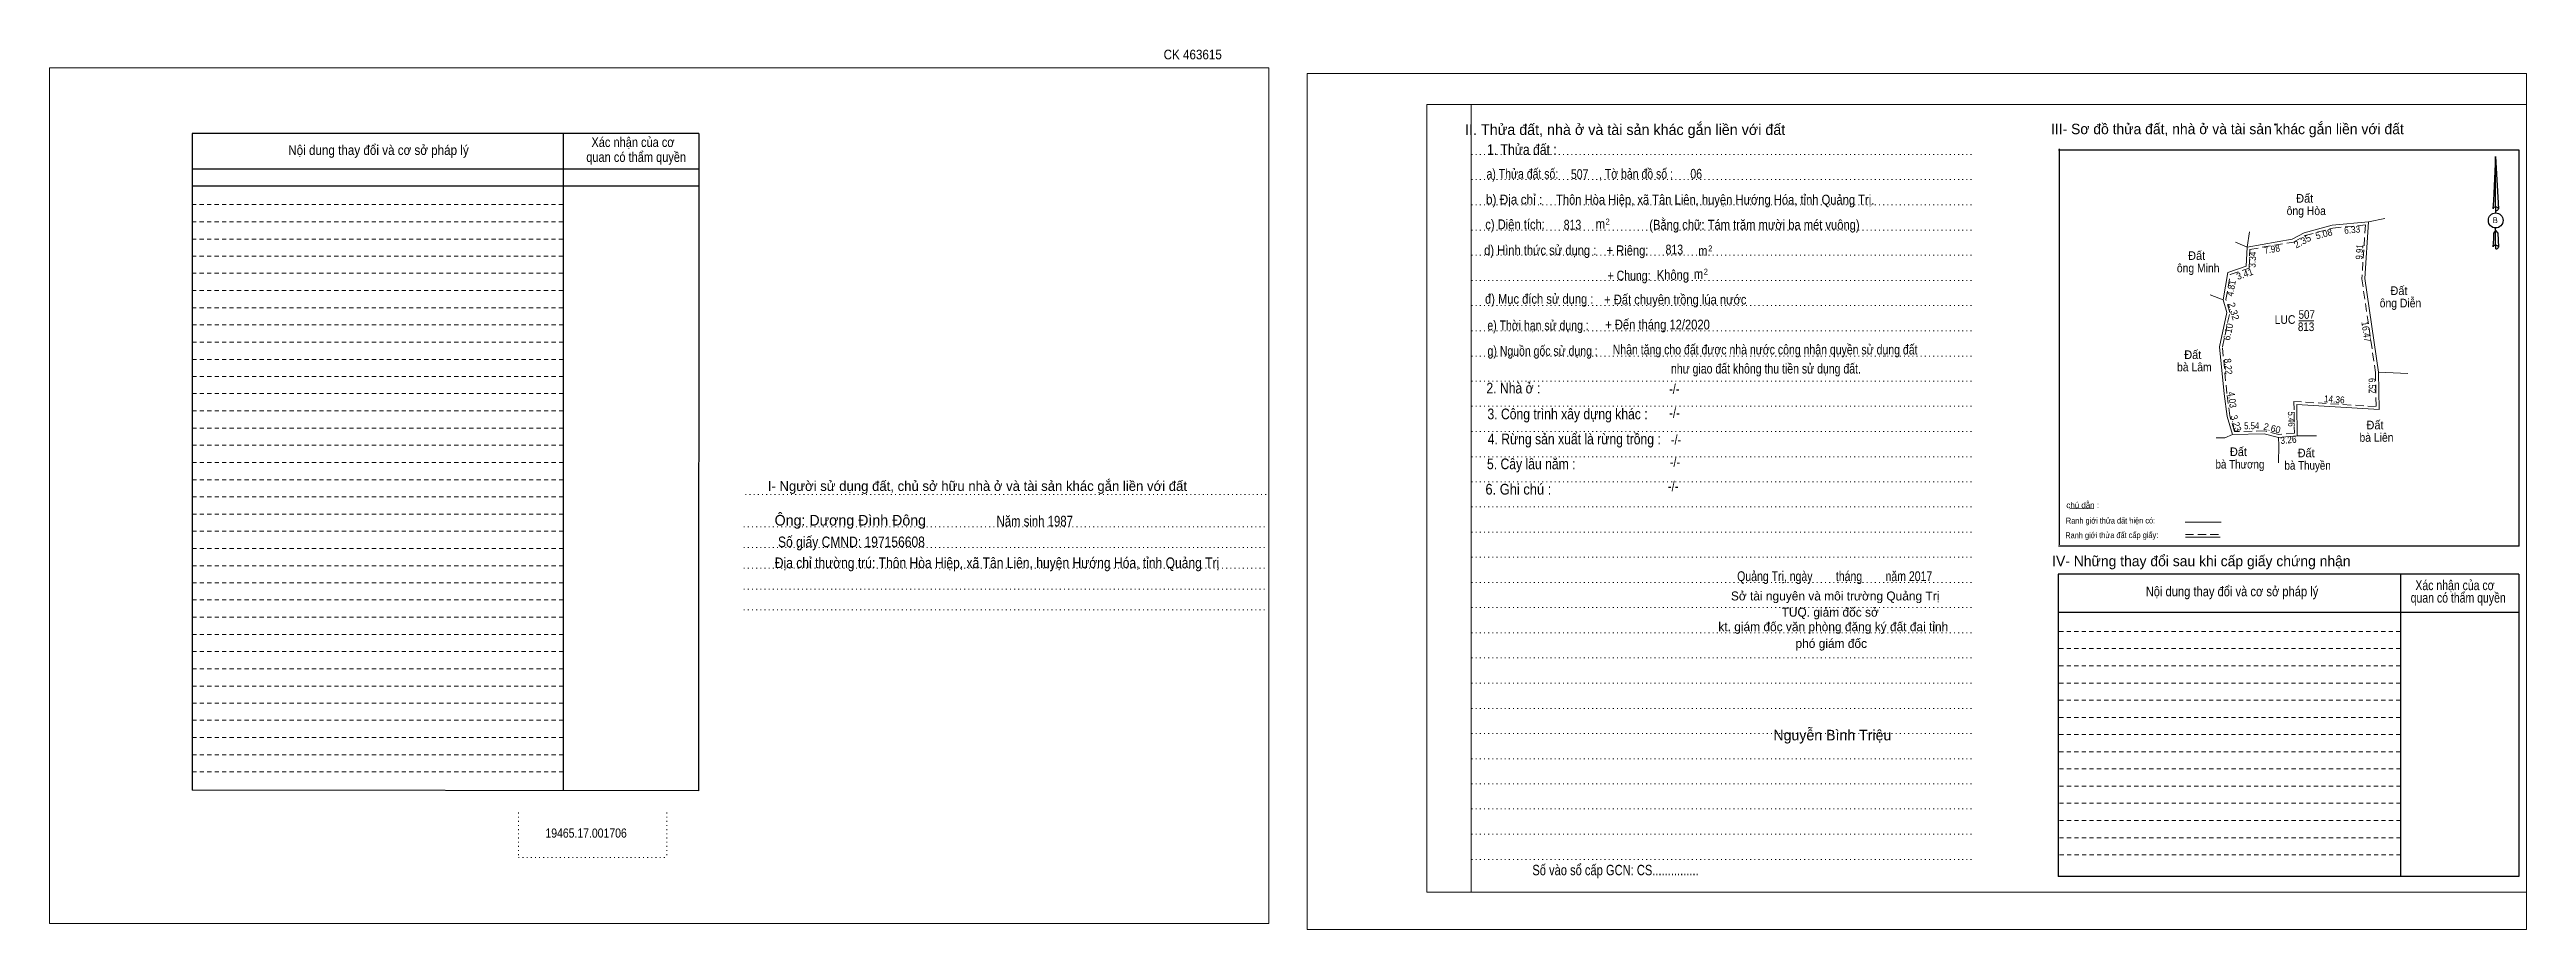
# Model space of a CAD drawing. Header units: metres. Extents: x 548176 to 549603, y 1838219 to 1838515.
# Drawn here: x 548176 to 548801, y 1838293 to 1838515 of the extents above; entities that cross this region are included whole.
import ezdxf
from ezdxf.enums import TextEntityAlignment as Align

# ---------------------------------------------------------------- set-up
doc = ezdxf.new("R2010")
doc.units = ezdxf.units.M
doc.header["$LTSCALE"] = 0.7
doc.header["$PDMODE"] = 32
doc.header["$PDSIZE"] = 0.35
for name, pattern in [('DOTTED', [1.5, 0.3, -1.2]), ('MEDIUM_DASHED', [4.5, 3, -1.5]), ('SHORT_DASHED', [2.7, 1.5, -1.2])]:
    doc.linetypes.add(name, pattern=pattern)
for name, color, linetype, lineweight in [('1', 7, 'DOTTED', 13), ('18', 7, 'Continuous', 25), ('2', 7, 'SHORT_DASHED', 13), ('28', 7, 'Continuous', 13), ('55', 7, 'Continuous', 13), ('8', 7, 'Continuous', 13)]:
    doc.layers.add(name, color=color, linetype=linetype, lineweight=lineweight)
for name, color, linetype in [('10', 7, 'Continuous'), ('40', 7, 'Continuous'), ('9', 7, 'Continuous')]:
    doc.layers.add(name, color=color, linetype=linetype)

msp = doc.modelspace()

# ---------------------------------------------------------------- texts
at = {"layer": '10'}
for s, height, p in [('TUQ. giám đốc sở', 2.25, (548625.32, 1838371.9)), ('kt. giám đốc văn phòng đăng ký đất đai tỉnh', 2.25, (548626.105, 1838368.24)), ('phó giám đốc', 2.25, (548625.595, 1838364.02)), ('Nguyễn Bình Triệu', 2.67, (548625.865, 1838340.68))]:
    msp.add_text(s, height=height, dxfattribs=at).set_placement(p, align=Align.CENTER)
at = {"layer": '18'}
for s, height, p in [('II. Thửa đất, nhà ở và tài sản khác gắn liền với đất', 2.7, (548573.57, 1838493.48)), ('Sở tài nguyên và môi trường Quảng Trị', 2.25, (548626.57, 1838376))]:
    msp.add_text(s, height=height, dxfattribs=at).set_placement(p, align=Align.CENTER)
for s, height, width, p in [('1. Thửa đất :', 2.7, 0.85, (548547.48, 1838488.44)), ('a) Thửa đất số:              , Tờ bản đồ số : ', 2.475, 0.8, (548562.455, 1838482.44)), ('507', 2.48, 0.8, (548562.075, 1838482.36)), ('06', 2.48, 0.8, (548591.5, 1838482.44)), ('b) Địa chỉ : ', 2.475, 0.9, (548545.945, 1838475.96)), (' Thôn Hòa Hiệp, xã Tân Liên, huyện Hướng Hóa, tỉnh Quảng Trị.', 2.48, 0.85, (548595.895, 1838475.92)), ('c) Diện tích: ', 2.48, 0.85, (548546.155, 1838469.68)), ('813', 2.48, 0.8, (548560.26, 1838469.6)), ('2', 1.5, 0.75, (548569.13, 1838470.88)), ('(Bằng chữ: Tám trăm mười ba mét vuông)', 2.48, 0.85, (548606.2, 1838469.59)), ('B', 1.5, 0.9, (548793.24, 1838471.22)), ('d) Hình thức sử dụng :', 2.475, 0.85, (548552.115, 1838463.16)), (' m', 2.475, 0.85, (548566.905, 1838469.8)), ('813', 2.48, 0.8, (548585.97, 1838463.32)), ('+ Riêng: ', 2.475, 0.85, (548574.54, 1838463.12)), (' m', 2.475, 0.85, (548592.785, 1838463)), ('2', 1.5, 0.75, (548593.93, 1838458.24)), ('2', 1.5, 0.75, (548595.05, 1838464.08)), ('đ) Mục đích sử dụng :', 2.475, 0.85, (548551.86, 1838450.88)), ('+ Đất chuyên trồng lúa nước', 2.48, 0.85, (548586.22, 1838450.7)), ('       + Chung:', 2.475, 0.8, (548571.965, 1838456.76)), ('Không', 2.475, 0.85, (548585.615, 1838456.92)), (' m', 2.475, 0.85, (548591.665, 1838457.16)), ('+ Đến tháng 12/2020', 2.48, 0.85, (548581.725, 1838444.39)), ('e) Thời hạn sử dụng :', 2.475, 0.8, (548551.565, 1838444.19)), ('Nhận tặng cho đất được nhà nước công nhận quyền sử dụng đất ', 2.48, 0.8, (548609.265, 1838438.08)), ('g) Nguồn gốc sử dụng :', 2.475, 0.8, (548552.735, 1838437.75)), ('như giao đất không thu tiền sử dụng đất.', 2.48, 0.8, (548609.1, 1838433.27)), ('2. Nhà ở :', 2.7, 0.85, (548545.335, 1838428.24)), ('3. Công trình xây dựng khác :', 2.7, 0.85, (548559.015, 1838421.72)), ('4. Rừng sản xuất là rừng trồng :', 2.7, 0.85, (548560.71, 1838415.4)), ('5. Cây lâu năm :', 2.7, 0.85, (548549.85, 1838409.12)), ('6. Ghi chú :', 2.7, 0.9, (548546.595, 1838402.72)), ('Quảng Trị, ngày        tháng        năm 2017', 2.48, 0.8, (548626.465, 1838380.88)), ('19465.17.001706', 2.32, 0.85, (548311.24, 1838316.12)), ('Số vào sổ cấp GCN: CS...............', 2.625, 0.8, (548571.12, 1838306.64))]:
    msp.add_text(s, height=height, dxfattribs=dict(at, width=width)).set_placement(p, align=Align.CENTER)
at = {"layer": '2'}
for s, width, p in [('Nội dung thay đổi và cơ sở pháp lý', 0.9, (548258.83, 1838488.44)), ('Nội dung thay đổi và cơ sở pháp lý', 0.9, (548258.83, 1838488.44)), ('Xác nhận của cơ', 0.85, (548323.075, 1838490.44)), ('Xác nhận của cơ', 0.85, (548323.075, 1838490.44)), (' quan có thẩm quyền', 0.85, (548323.495, 1838486.68)), (' quan có thẩm quyền', 0.85, (548323.495, 1838486.68))]:
    msp.add_text(s, height=2.445, dxfattribs=dict(at, width=width)).set_placement(p, align=Align.CENTER)
at = {"layer": '28'}
for s, height, p in [('III- Sơ đồ thửa đất, nhà ở và tài sản khác gắn liền với đất', 2.625, (548725.595, 1838493.68)), ('I- Người sử dụng đất, chủ sở hữu nhà ở và tài sản khác gắn liền với đất', 2.479, (548410.025, 1838403.64)), ('IV- Những thay đổi sau khi cấp giấy chứng nhận', 2.625, (548719.03, 1838384.64))]:
    msp.add_text(s, height=height, dxfattribs=at).set_placement(p, align=Align.CENTER)
for s, height, width, p in [('-/-', 2.475, 0.85, (548585.96, 1838428.16)), ('-/-', 2.475, 0.85, (548586.01, 1838422.11)), ('-/-', 2.475, 0.85, (548586.41, 1838415.35)), ('-/-', 2.475, 0.85, (548586.13, 1838409.68)), ('-/-', 2.475, 0.85, (548585.68, 1838403.6)), ('Năm sinh 1987', 2.68, 0.8, (548424.505, 1838394.68)), ('Số giấy CMND: 197156608', 2.68, 0.85, (548378.23, 1838389.44)), ('Địa chỉ thường trú: Thôn Hòa Hiệp, xã Tân Liên, huyện Hướng Hóa, tỉnh Quảng Trị', 2.68, 0.85, (548414.985, 1838384.16)), ('Nội dung thay đổi và cơ sở pháp lý', 2.475, 0.85, (548726.765, 1838377.04)), (' quan có thẩm quyền', 2.475, 0.8, (548783.5, 1838375.44)), ('Xác nhận của cơ', 2.475, 0.8, (548783.05, 1838378.6))]:
    msp.add_text(s, height=height, dxfattribs=dict(at, width=width)).set_placement(p, align=Align.CENTER)
at = {"layer": '40', "width": 0.9}
msp.add_text('CK 463615', height=2.44, dxfattribs=at).set_placement((548464.385, 1838512.56), align=Align.CENTER)
at = {"layer": '55'}
msp.add_text('chú dẫn :', height=1.498, rotation=359.974, dxfattribs=at).set_placement((548689.0697, 1838399.2978), align=Align.CENTER)
at = {"layer": '55', "width": 0.9}
for s, p in [('Ranh giới thửa đất hiện có:', (548696.0882, 1838395.4048)), ('Ranh giới thửa đất cấp giấy:', (548696.4082, 1838391.7258))]:
    msp.add_text(s, height=1.498, rotation=0.135, dxfattribs=at).set_placement(p, align=Align.CENTER)
at = {"layer": '8'}
for s, width, p in [('Đất ', 0.95, (548745.5, 1838476.39)), ('ông Hòa', 0.9, (548745.505, 1838473.26)), ('ông Minh', 0.9, (548718.225, 1838458.8)), ('Đất ', 0.95, (548718.22, 1838461.95)), ('Đất ', 0.95, (548769.29, 1838453.09)), ('507', 0.85, (548745.625, 1838447.08)), ('ông Diễn', 0.9, (548769.295, 1838449.97)), ('813', 0.85, (548745.465, 1838443.98)), ('bà Lâm', 0.9, (548717.25, 1838433.82)), ('Đất ', 0.95, (548717.24, 1838436.93)), ('bà Liên', 0.9, (548763.24, 1838416.05)), ('Đất ', 0.95, (548763.25, 1838419.19)), ('bà Thương', 0.85, (548728.77, 1838409.29)), ('Đất ', 0.95, (548728.77, 1838412.43)), ('bà Thuyền', 0.85, (548745.85, 1838409)), ('Đất ', 0.95, (548745.87, 1838412.13))]:
    msp.add_text(s, height=2.174, dxfattribs=dict(at, width=width)).set_placement(p, align=Align.CENTER)
for s, rotation, p in [('2.35', 28.747, (548744.9567, 1838465.8856)), ('2.32', 286.25, (548726.357, 1838448.7333))]:
    msp.add_text(s, height=1.739, rotation=rotation, dxfattribs=at).set_placement(p, align=Align.CENTER)
for s, rotation, width, p in [('5.08', 14.939, 0.95, (548750.1808, 1838467.6678)), ('6.33', 5.44, 0.9, (548757.1775, 1838468.6893)), ('3.41', 18.648, 0.95, (548730.2569, 1838457.5608)), ('3.34', 87.429, 0.9, (548732.7796, 1838461.976)), ('7.98', 9.734, 0.9, (548736.973, 1838463.7822)), ('9.91', 86.182, 0.85, (548759.7979, 1838463.9071)), ('4.81', 80.185, 0.9, (548727.3928, 1838454.6518)), ('6.10', 77.99, 0.95, (548726.6655, 1838443.6141)), ('16.47', 278.273, 0.9, (548759.7973, 1838443.6851)), ('8.22', 275.516, 0.9, (548724.9562, 1838434.9586)), ('4.03', 277.707, 0.9, (548725.9432, 1838426.5216)), ('6.52', 271.142, 0.85, (548761.2693, 1838430.1873)), ('3.23', 286.53, 0.95, (548726.9381, 1838420.4674)), ('5.46', 270.944, 0.85, (548740.8925, 1838421.7693)), ('14.36', 356.446, 0.9, (548752.5311, 1838425.8803)), ('5.54', 1.137, 0.85, (548731.7427, 1838419.2192)), ('2.60', 345.75, 0.95, (548736.6759, 1838418.6326)), ('3.26', 4.924, 0.9, (548741.0804, 1838415.6541))]:
    msp.add_text(s, height=1.739, rotation=rotation, dxfattribs=dict(at, width=width)).set_placement(p, align=Align.CENTER)
at = {"layer": '8', "width": 0.9}
msp.add_text('LUC ', height=2.174, dxfattribs=at).set_placement((548743.49, 1838445.81), align=Align.RIGHT)
at = {"layer": '9'}
msp.add_text('Ông: Dương Đình Đông', height=2.68, dxfattribs=at).set_placement((548377.945, 1838394.9), align=Align.CENTER)

# ---------------------------------------------------------------- linework, layer by layer
at = {"layer": '1', "linetype": 'Continuous'}
for p, q in [((548523.46, 1838501.16), (548801.1, 1838501.16)), ((548523.46, 1838501.16), (548523.46, 1838302.4)), ((548801.1, 1838501.16), (548801.1, 1838300.72)), ((548523.46, 1838302.4), (548801.1, 1838302.4))]:
    msp.add_line(p, q, dxfattribs=at)
at = {"layer": '1'}
for p, q in [((548534.7, 1838501.16), (548534.7, 1838302.4)), ((548534.7, 1838501.16), (548534.7, 1838302.4)), ((548534.78, 1838488.56), (548661.62, 1838488.56)), ((548534.78, 1838482.2), (548661.62, 1838482.2)), ((548534.78, 1838475.84), (548661.62, 1838475.84)), ((548534.78, 1838469.48), (548661.62, 1838469.48)), ((548534.78, 1838463.12), (548661.62, 1838463.12)), ((548534.78, 1838456.76), (548661.62, 1838456.76)), ((548534.78, 1838450.4), (548661.62, 1838450.4)), ((548534.78, 1838444.08), (548661.62, 1838444.08)), ((548534.78, 1838437.68), (548661.62, 1838437.68)), ((548534.78, 1838431.36), (548661.62, 1838431.36)), ((548534.78, 1838425), (548661.62, 1838425)), ((548534.78, 1838418.64), (548661.62, 1838418.64)), ((548534.78, 1838412.28), (548661.62, 1838412.28)), ((548534.78, 1838405.96), (548661.62, 1838405.96)), ((548351.46, 1838402.72), (548483.54, 1838402.72)), ((548534.78, 1838399.6), (548661.62, 1838399.6)), ((548351.06, 1838394.6), (548483.1, 1838394.6)), ((548534.78, 1838393.24), (548661.62, 1838393.24)), ((548351.06, 1838389.36), (548483.1, 1838389.36)), ((548534.78, 1838386.88), (548661.62, 1838386.88)), ((548351.06, 1838384.12), (548483.1, 1838384.12)), ((548351.06, 1838378.88), (548483.1, 1838378.88)), ((548534.78, 1838380.52), (548661.62, 1838380.52)), ((548351.06, 1838373.6), (548483.1, 1838373.6)), ((548534.78, 1838374.2), (548661.62, 1838374.2)), ((548534.78, 1838367.84), (548661.62, 1838367.84)), ((548534.78, 1838361.48), (548661.62, 1838361.48)), ((548534.78, 1838355.12), (548661.62, 1838355.12)), ((548534.78, 1838348.76), (548661.62, 1838348.76)), ((548534.78, 1838342.4), (548661.62, 1838342.4)), ((548534.78, 1838336.04), (548661.62, 1838336.04)), ((548534.78, 1838329.68), (548661.62, 1838329.68)), ((548294.14, 1838322.44), (548294.14, 1838311.16)), ((548331.62, 1838322.44), (548331.62, 1838311.16)), ((548534.78, 1838323.36), (548661.62, 1838323.36)), ((548534.78, 1838317), (548661.62, 1838317)), ((548294.14, 1838311.16), (548331.62, 1838311.16)), ((548534.78, 1838310.64), (548661.62, 1838310.64))]:
    msp.add_line(p, q, dxfattribs=at)
at = {"layer": '1', "linetype": 'Continuous'}
for points in [[(548175.78, 1838294.44), (548483.58, 1838294.44), (548483.58, 1838510.44), (548175.78, 1838510.44)], [(548175.78, 1838510.44), (548483.58, 1838510.44), (548483.58, 1838294.44), (548175.78, 1838294.44)], [(548175.78, 1838294.44), (548483.58, 1838294.44), (548483.58, 1838510.44), (548175.78, 1838510.44)], [(548493.3, 1838292.96), (548801.1, 1838292.96), (548801.1, 1838508.96), (548493.3, 1838508.96)], [(548534.7, 1838501.16), (548801.1, 1838501.16), (548801.1, 1838302.4), (548534.7, 1838302.4)]]:
    msp.add_lwpolyline(points, close=True, dxfattribs=at)
at = {"layer": '18'}
for p, q in [((548793.3, 1838488.08), (548794.02, 1838474.84)), ((548793.3, 1838488.08), (548794.02, 1838474.84)), ((548793.3, 1838488.08), (548794.02, 1838474.84)), ((548792.74, 1838476.92), (548792.62, 1838474.88)), ((548793.3, 1838475.28), (548793.3, 1838474.76)), ((548793.3, 1838474.76), (548793.3, 1838474.4)), ((548793.3, 1838474.4), (548793.3, 1838473.88)), ((548793.3, 1838474.4), (548793.3, 1838473.88)), ((548793.3, 1838474.4), (548793.3, 1838473.88)), ((548794.02, 1838474.84), (548794.02, 1838474.88)), ((548793.3, 1838469.4), (548793.3, 1838470)), ((548793.3, 1838469.4), (548793.3, 1838470)), ((548793.3, 1838469.4), (548793.3, 1838470)), ((548793.3, 1838469.4), (548793.86, 1838468.68)), ((548793.3, 1838469.4), (548793.86, 1838468.68)), ((548793.3, 1838469.4), (548793.86, 1838468.68)), ((548793.86, 1838468.68), (548794.02, 1838465.2)), ((548793.86, 1838468.68), (548794.02, 1838465.2)), ((548793.86, 1838468.68), (548794.02, 1838465.2)), ((548793.3, 1838465.64), (548793.3, 1838465.16)), ((548793.3, 1838465.16), (548793.3, 1838464.76)), ((548794.02, 1838465.2), (548794.02, 1838465.24))]:
    msp.add_line(p, q, dxfattribs=at)
for points in [[(548793.3, 1838475.28), (548793.3, 1838488.08), (548792.74, 1838476.92)], [(548793.3, 1838465.64), (548793.3, 1838469.4), (548792.82, 1838468.68), (548792.74, 1838467.28), (548792.62, 1838465.24)]]:
    msp.add_lwpolyline(points, dxfattribs=at)
msp.add_ellipse((548793.3453, 1838471.9021), major_axis=(0, 1.8869), ratio=0.983453, dxfattribs=at)
for centre, start_param, end_param in [((548793.346, 1838474.8098), 1.57079633, 3.07445202), ((548793.346, 1838474.8098), 0.06714063, 1.57079633), ((548793.346, 1838474.8098), 4.71238898, 6.28318531), ((548793.346, 1838465.179), 2.49106941, 3.07427841), ((548793.346, 1838465.179), 1.57079633, 2.49106941), ((548793.346, 1838465.179), 0.06714063, 1.57079633), ((548793.346, 1838465.179), 4.71238898, 6.28318531)]:
    msp.add_ellipse(centre, major_axis=(0.6803, 0), ratio=0.655448, start_param=start_param, end_param=end_param, dxfattribs=at)
at = {"layer": '2', "linetype": 'Continuous', "lineweight": 25}
for p, q in [((548339.66, 1838493.88), (548211.78, 1838493.88)), ((548211.78, 1838493.88), (548211.78, 1838328.12)), ((548305.42, 1838493.88), (548305.46, 1838328)), ((548339.66, 1838484.84), (548211.94, 1838484.84)), ((548339.66, 1838480.52), (548211.94, 1838480.52))]:
    msp.add_line(p, q, dxfattribs=at)
at = {"layer": '2'}
for p, q in [((548305.42, 1838475.92), (548211.74, 1838475.92)), ((548305.42, 1838471.56), (548211.74, 1838471.56)), ((548305.42, 1838471.56), (548211.78, 1838471.56)), ((548305.42, 1838467.2), (548211.78, 1838467.2)), ((548305.42, 1838462.88), (548211.78, 1838462.88)), ((548305.42, 1838458.56), (548211.78, 1838458.56)), ((548305.42, 1838454.2), (548211.78, 1838454.2)), ((548305.42, 1838449.88), (548211.78, 1838449.88)), ((548305.46, 1838445.52), (548211.78, 1838445.52)), ((548305.46, 1838441.2), (548211.78, 1838441.2)), ((548305.46, 1838436.84), (548211.78, 1838436.84)), ((548305.46, 1838432.52), (548211.78, 1838432.52)), ((548305.46, 1838428.2), (548211.78, 1838428.2)), ((548305.46, 1838423.84), (548211.78, 1838423.84)), ((548305.46, 1838419.48), (548211.78, 1838419.48)), ((548305.46, 1838415.16), (548211.78, 1838415.16)), ((548305.46, 1838410.8), (548211.78, 1838410.8)), ((548305.46, 1838406.48), (548211.78, 1838406.48)), ((548305.46, 1838402.16), (548211.78, 1838402.16)), ((548305.46, 1838397.8), (548211.78, 1838397.8)), ((548305.46, 1838393.48), (548211.78, 1838393.48)), ((548305.46, 1838389.12), (548211.78, 1838389.12)), ((548305.46, 1838384.76), (548211.78, 1838384.76)), ((548305.46, 1838380.44), (548211.78, 1838380.44)), ((548305.46, 1838376.12), (548211.78, 1838376.12)), ((548305.46, 1838371.76), (548211.78, 1838371.76)), ((548305.46, 1838367.44), (548211.78, 1838367.44)), ((548305.46, 1838363.08), (548211.78, 1838363.08)), ((548769.26, 1838363.84), (548682.9, 1838363.84)), ((548769.26, 1838359.52), (548682.9, 1838359.52)), ((548305.46, 1838358.76), (548211.78, 1838358.76)), ((548305.46, 1838354.4), (548211.78, 1838354.4)), ((548769.26, 1838355.16), (548682.9, 1838355.16)), ((548305.46, 1838350.08), (548211.78, 1838350.08)), ((548769.26, 1838350.8), (548682.9, 1838350.8)), ((548305.46, 1838345.76), (548211.78, 1838345.76)), ((548305.46, 1838341.4), (548211.78, 1838341.4)), ((548769.26, 1838346.48), (548682.9, 1838346.48)), ((548769.26, 1838342.16), (548682.9, 1838342.16)), ((548305.46, 1838337.04), (548211.78, 1838337.04)), ((548769.26, 1838337.8), (548682.9, 1838337.8)), ((548305.46, 1838332.72), (548211.78, 1838332.72)), ((548769.3, 1838333.48), (548682.9, 1838333.48)), ((548769.3, 1838329.12), (548682.9, 1838329.12)), ((548769.3, 1838324.8), (548682.9, 1838324.8)), ((548769.3, 1838320.44), (548682.9, 1838320.44)), ((548769.3, 1838316.12), (548682.9, 1838316.12)), ((548769.34, 1838311.8), (548682.9, 1838311.8))]:
    msp.add_line(p, q, dxfattribs=at)
at = {"layer": '2', "linetype": 'Continuous', "lineweight": 25}
msp.add_lwpolyline([(548339.66, 1838493.88), (548339.62, 1838327.92), (548211.78, 1838328.12)], dxfattribs=at)
at = {"layer": '28', "lineweight": 25}
for p, q in [((548683.1, 1838490), (548683.1, 1838390.04)), ((548799.26, 1838389.68), (548682.98, 1838389.68)), ((548769.26, 1838382.64), (548769.34, 1838306.32)), ((548799.18, 1838382.64), (548799.14, 1838306.32)), ((548799.14, 1838372.96), (548682.9, 1838372.96)), ((548799.14, 1838306.32), (548682.9, 1838306.32))]:
    msp.add_line(p, q, dxfattribs=at)
at = {"layer": '28', "linetype": 'SHORT_DASHED'}
msp.add_line((548769.26, 1838368.2), (548682.9, 1838368.2), dxfattribs=at)
at = {"layer": '28', "lineweight": 25}
for points in [[(548799.26, 1838389.68), (548799.26, 1838489.64), (548682.98, 1838489.64)], [(548799.18, 1838382.64), (548682.9, 1838382.64), (548682.9, 1838306.32)]]:
    msp.add_lwpolyline(points, dxfattribs=at)
at = {"layer": '28'}
msp.add_point((548737.7, 1838496.12), dxfattribs=at)
at = {"layer": '55'}
for p, q in [((548685.82, 1838399.12), (548691.9, 1838399.2)), ((548714.9, 1838395.72), (548724.06, 1838395.72)), ((548714.98, 1838392), (548723.78, 1838392)), ((548714.98, 1838392), (548723.78, 1838392))]:
    msp.add_line(p, q, dxfattribs=at)
at = {"layer": '55', "linetype": 'MEDIUM_DASHED'}
msp.add_line((548714.98, 1838392.68), (548723.98, 1838392.68), dxfattribs=at)
at = {"layer": '8'}
for p, q in [((548765.31, 1838472.4), (548761.24, 1838471.57)), ((548765.31, 1838472.4), (548761.24, 1838471.57)), ((548765.31, 1838472.4), (548761.24, 1838471.57)), ((548727.63, 1838466.42), (548730.58, 1838465.2)), ((548731.21, 1838469.01), (548730.58, 1838465.2)), ((548721.29, 1838453.14), (548724.51, 1838451.89)), ((548743.64, 1838446.6), (548747.43, 1838446.6)), ((548763.72, 1838433.59), (548763.9, 1838424.16)), ((548771.16, 1838433.3), (548763.72, 1838433.59)), ((548743.12, 1838425.45), (548743.25, 1838417.52)), ((548743.12, 1838425.45), (548763.9, 1838424.16)), ((548743.25, 1838417.52), (548738.53, 1838417.12)), ((548743.25, 1838417.52), (548738.53, 1838417.12)), ((548738.53, 1838417.12), (548738.56, 1838415.13)), ((548738.53, 1838417.12), (548738.56, 1838415.13)), ((548748.11, 1838417.51), (548743.25, 1838417.52))]:
    msp.add_line(p, q, dxfattribs=at)
msp.add_lwpolyline([(548761.24, 1838471.57), (548760.26, 1838457.24), (548763.72, 1838433.59), (548763.9, 1838424.16), (548743.12, 1838425.45), (548743.25, 1838417.52), (548738.53, 1838417.12), (548734.9, 1838418.05), (548726.87, 1838417.89), (548725.54, 1838422.39), (548724.75, 1838428.17), (548723.6, 1838440.01), (548725.44, 1838448.68), (548724.51, 1838451.89), (548725.69, 1838458.8), (548730.37, 1838460.37), (548730.58, 1838465.2), (548741.99, 1838467.17), (548744.99, 1838468.8), (548752.09, 1838470.69)], close=True, dxfattribs=at)
at = {"layer": '8', "linetype": 'MEDIUM_DASHED'}
msp.add_lwpolyline([(548760.45, 1838470.77), (548759.54, 1838457.2), (548762.98, 1838433.55), (548763.15, 1838424.93), (548742.39, 1838426.22), (548742.52, 1838418.21), (548738.61, 1838417.86), (548734.99, 1838418.78), (548727.39, 1838418.63), (548726.23, 1838422.55), (548725.46, 1838428.25), (548724.34, 1838439.99), (548726.2, 1838448.7), (548725.24, 1838451.96), (548726.32, 1838458.23), (548731.08, 1838459.83), (548731.27, 1838464.59), (548742.25, 1838466.46), (548745.26, 1838468.1), (548752.23, 1838469.99)], close=True, dxfattribs=at)
at = {"layer": '8'}
for points in [[(548730.58, 1838465.2), (548741.99, 1838467.17), (548744.99, 1838468.8), (548752.09, 1838470.69), (548761.24, 1838471.57)], [(548761.24, 1838471.57), (548760.26, 1838457.24), (548763.72, 1838433.59)], [(548724.51, 1838451.89), (548725.69, 1838458.8), (548730.37, 1838460.37), (548730.58, 1838465.2)], [(548726.87, 1838417.89), (548725.54, 1838422.39), (548724.75, 1838428.17), (548723.6, 1838440.01), (548725.44, 1838448.68), (548724.51, 1838451.89)], [(548722.76, 1838417.03), (548724.98, 1838417.04), (548726.87, 1838417.89)], [(548738.53, 1838417.12), (548734.9, 1838418.05), (548726.87, 1838417.89)], [(548738.53, 1838417.12), (548738.56, 1838415.13), (548738.46, 1838410.7)]]:
    msp.add_lwpolyline(points, dxfattribs=at)

msp.set_redraw_order([(e.dxf.handle, doc.entitydb.next_handle()) for e in msp.query("TEXT MTEXT ATTDEF DIMENSION ARC_DIMENSION")])  # texts and dimensions are drawn at this point

doc.saveas('drawing.dxf')
